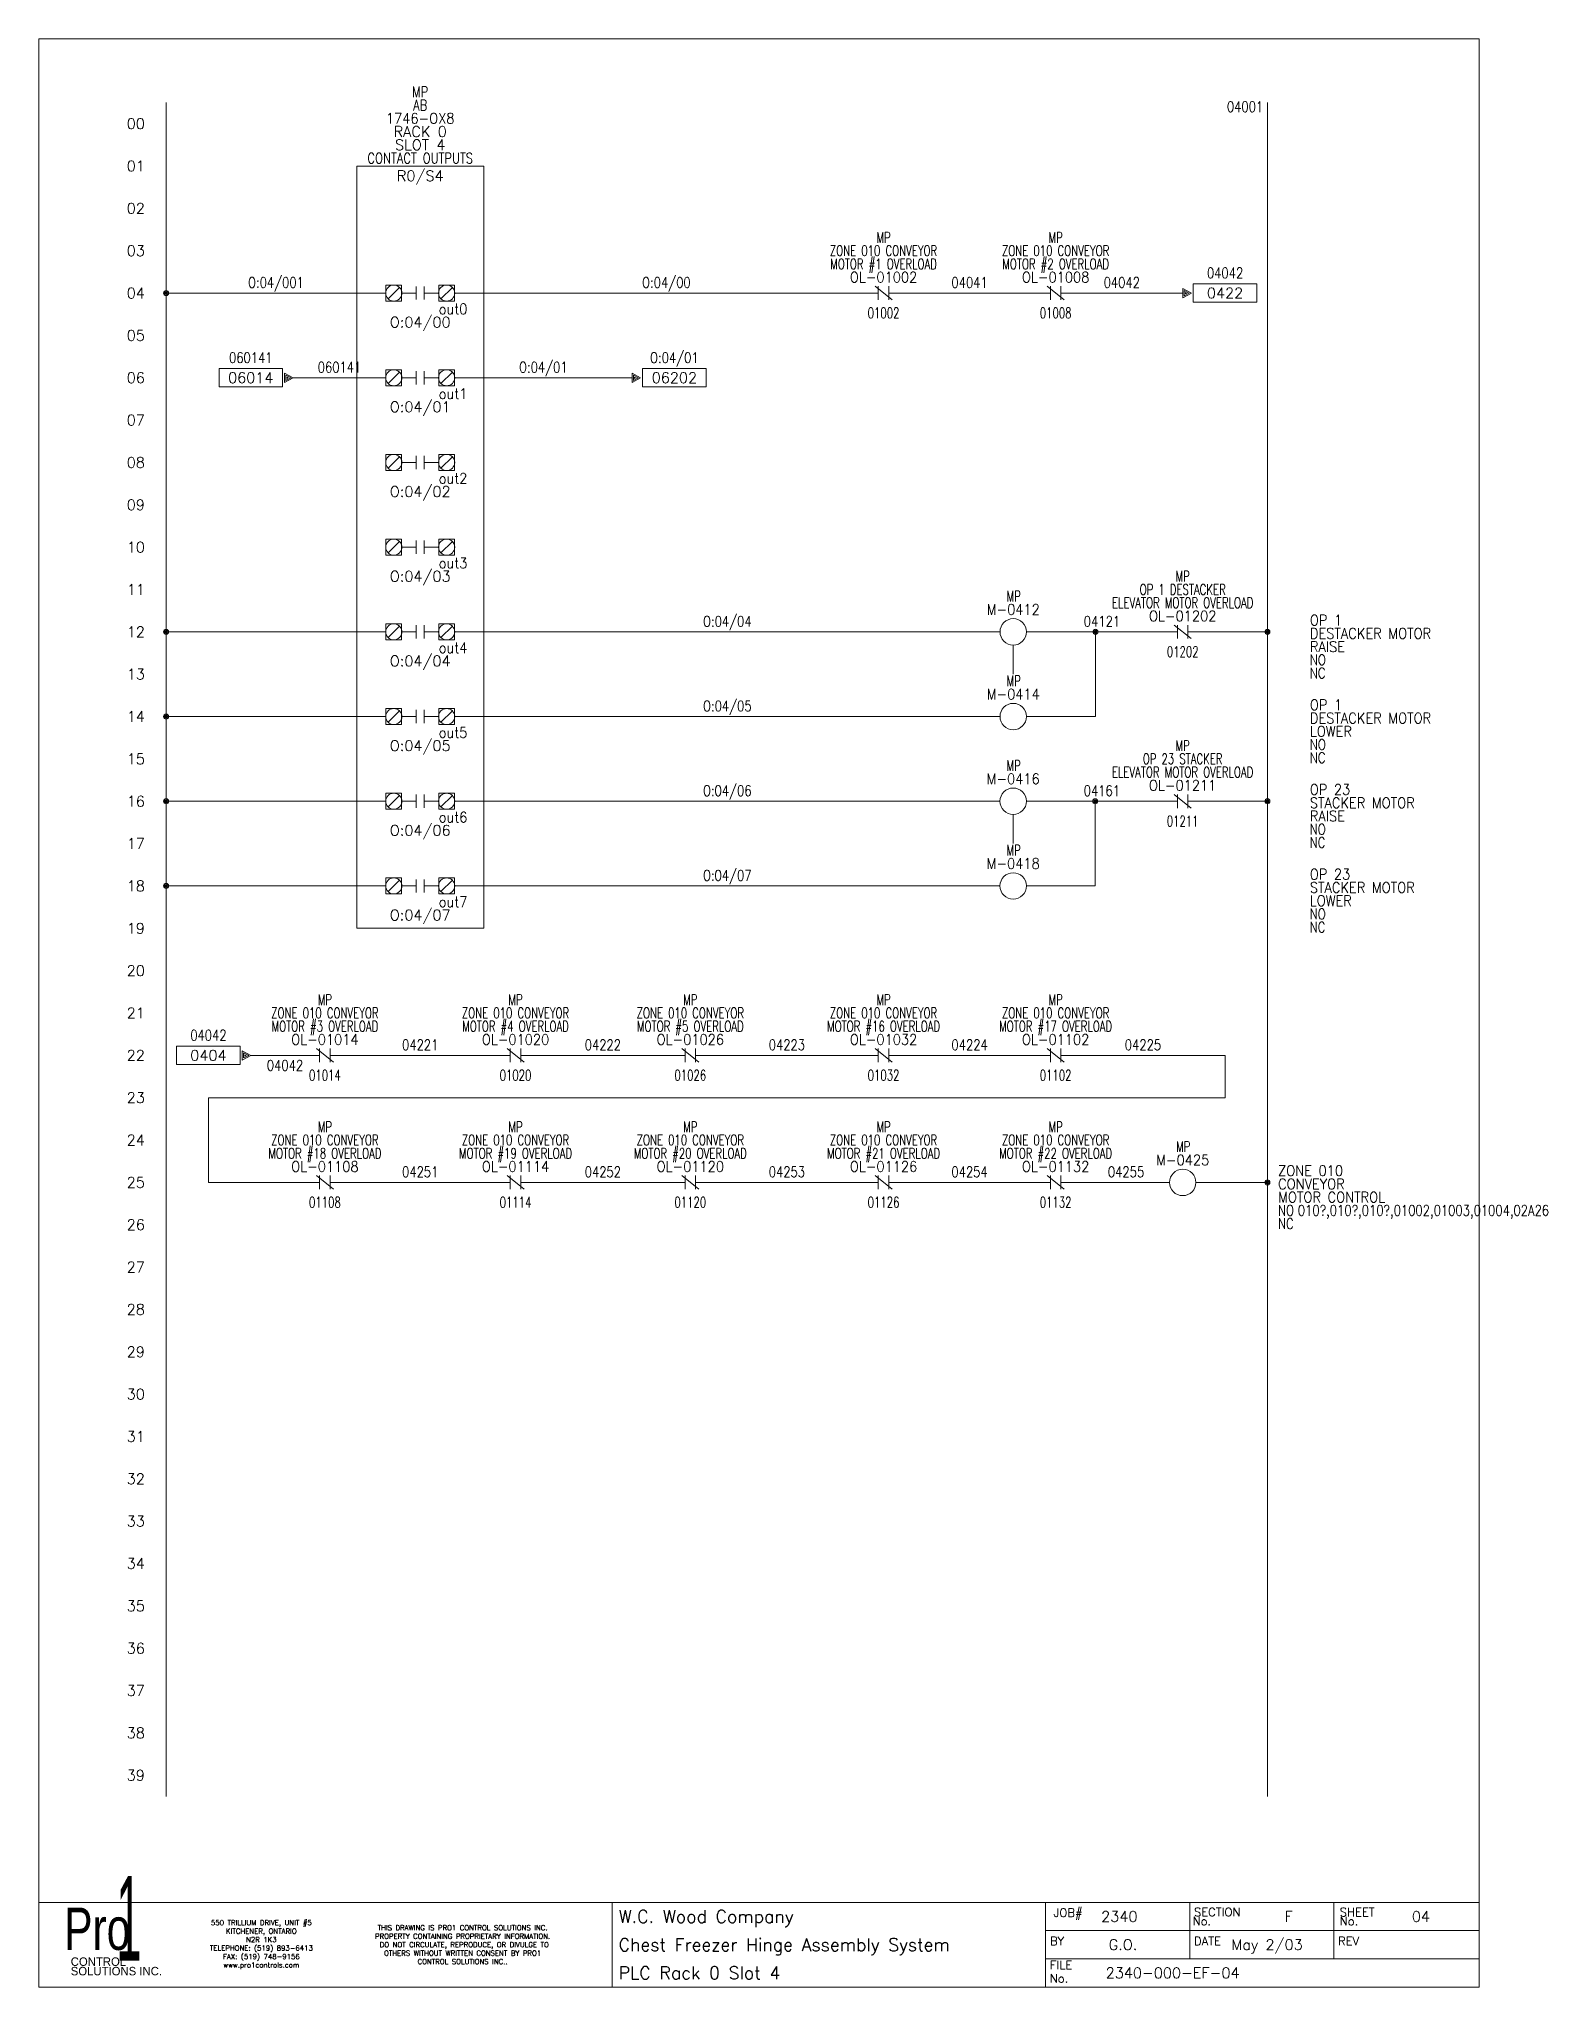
# Model space of a CAD drawing. Header units: inches. Extents: x 0 to 17.8, y 0 to 23.
import ezdxf
from ezdxf.enums import TextEntityAlignment as Align

# ---------------------------------------------------------------- set-up
doc = ezdxf.new("R2010")
doc.units = ezdxf.units.IN
doc.header["$MEASUREMENT"] = 0
doc.layers.get('0').update_dxf_attribs({"lineweight": 5})
for name, color, linetype, lineweight in [('BOARDER', 5, 'Continuous', 5), ('DESC', 1, 'Continuous', 5), ('DESCCHILD', 1, 'Continuous', 5), ('LINK', 7, 'Continuous', 5), ('LOC', 252, 'Continuous', 5), ('MISC', 2, 'Continuous', 5), ('SYMS', 7, 'Continuous', 5), ('TAGS', 2, 'Continuous', 5), ('TERMS', 2, 'Continuous', 5), ('Title_Block_Info', 2, 'Continuous', 5), ('WIREFIXED', 3, 'Continuous', 5), ('WIRENO', 1, 'Continuous', 5), ('WIRENO_DEST', 1, 'Continuous', 5), ('WIRES', 7, 'Continuous', 5), ('XREF', 1, 'Continuous', 5), ('XREFCHILD', 1, 'Continuous', 5)]:
    doc.layers.add(name, color=color, linetype=linetype, lineweight=lineweight)
doc.styles.add('SIVAN', font='sivan.TTF', dxfattribs={"height": 1})
doc.styles.add('STACCO', font='STAC222N.TTF', dxfattribs={"height": 1})
doc.styles.get("Standard").update_dxf_attribs({"font": 'romans.shx'})
doc.styles.add('WD', font='romans.shx')

msp = doc.modelspace()

# ---------------------------------------------------------------- texts
at = {"color": 2, "style": 'WD'}
for s, p in [('01', (1.25, 21.5)), ('02', (1.25, 21)), ('03', (1.25, 20.5)), ('04', (1.25, 20)), ('05', (1.25, 19.5)), ('06', (1.25, 19)), ('07', (1.25, 18.5)), ('08', (1.25, 18)), ('09', (1.25, 17.5)), ('10', (1.25, 17)), ('11', (1.25, 16.5)), ('12', (1.25, 16)), ('13', (1.25, 15.5)), ('14', (1.25, 15)), ('15', (1.25, 14.5)), ('16', (1.25, 14)), ('17', (1.25, 13.5)), ('18', (1.25, 13)), ('19', (1.25, 12.5)), ('20', (1.25, 12)), ('21', (1.25, 11.5)), ('22', (1.25, 11)), ('23', (1.25, 10.5)), ('24', (1.25, 10)), ('25', (1.25, 9.5)), ('26', (1.25, 9)), ('27', (1.25, 8.5)), ('28', (1.25, 8)), ('29', (1.25, 7.5)), ('30', (1.25, 7)), ('31', (1.25, 6.5)), ('32', (1.25, 6)), ('33', (1.25, 5.5)), ('34', (1.25, 5)), ('35', (1.25, 4.5)), ('36', (1.25, 4)), ('37', (1.25, 3.5)), ('38', (1.25, 3)), ('39', (1.25, 2.5))]:
    msp.add_text(s, height=0.125, dxfattribs=at).set_placement(p, align=Align.MIDDLE_RIGHT)

# ---------------------------------------------------------------- blocks, each defined once
blk = doc.blocks.new('TB_P')
at = {"color": 5}
blk.add_line((6.764, 0), (6.764, 1), dxfattribs=at)
at = {"color": 5, "linetype": 'Continuous'}
blk.add_line((15.283, 1), (15.283, 0.667), dxfattribs=at)
blk.add_lwpolyline([(0, 0), (17, 0), (17, 23), (0, 23)], close=True, dxfattribs=at)
at = {"layer": 'BOARDER', "linetype": 'Continuous'}
for p, q in [((0, 1), (17, 1)), ((0, 1), (0, 0)), ((11.882, 1), (11.882, 0.667)), ((11.882, 1), (11.882, 0)), ((11.882, 1), (11.882, 0)), ((11.882, 1), (11.882, 0)), ((13.583, 1), (13.583, 0.667)), ((11.882, 0.667), (17, 0.667)), ((13.583, 0.667), (13.583, 0.333)), ((15.283, 0.667), (15.283, 0.333)), ((11.882, 0.333), (17, 0.333))]:
    blk.add_line(p, q, dxfattribs=at)
at = {"color": 5, "char_height": 0.06, "attachment_point": 5, "style": 'WD'}
for s, insert, width in [('550 TRILLIUM DRIVE, UNIT #5\\PKITCHENER, ONTARIO\\PN2R 1K3\\PTELEPHONE: (519) 893-6413\\PFAX: (519) 748-9156\\Pwww.pro1controls.com', (2.625, 0.5), 1.804), ('THIS DRAWING IS PRO1 CONTROL SOLUTIONS INC. PROPERTY CONTAINING PROPRIETARY INFORMATION.  DO NOT CIRCULATE, REPRODUCE, OR DIVULGE TO OTHERS WITHOUT WRITTEN CONSENT BY PRO1 CONTROL SOLUTIONS INC..', (5, 0.5), 2.264)]:
    blk.add_mtext(s, dxfattribs=dict(at, insert=insert, width=width))
at = {"color": 2, "linetype": 'Continuous', "style": 'WD', "flags": 1}
for tag, p in [('REV1_NO', (1.734, 3.29)), ('REV1_BY', (7.303, 3.29)), ('REV1_DATE', (9.562, 3.29)), ('REV2_NO', (1.734, 3.04)), ('REV2_BY', (7.303, 3.04)), ('REV2_DATE', (9.562, 3.04)), ('REV3_NO', (1.734, 2.79)), ('REV3_BY', (7.303, 2.79)), ('REV3_DATE', (9.562, 2.79)), ('REV4_NO', (1.734, 2.54)), ('REV4_BY', (7.303, 2.54)), ('REV4_DATE', (9.562, 2.54)), ('REV5_NO', (1.734, 2.29)), ('REV5_BY', (7.303, 2.29)), ('REV5_DATE', (9.562, 2.29)), ('REV6_NO', (1.734, 2.04)), ('REV6_BY', (7.303, 2.04)), ('REV6_DATE', (9.562, 2.04)), ('REV7_NO', (1.734, 1.79)), ('REV7_BY', (7.303, 1.79)), ('REV7_DATE', (9.562, 1.79)), ('REV8_NO', (1.734, 1.54)), ('REV8_BY', (7.303, 1.54)), ('REV8_DATE', (9.562, 1.54)), ('REV9_NO', (1.734, 1.29)), ('REV9_BY', (7.303, 1.29)), ('REV9_DATE', (9.562, 1.29))]:
    blk.add_attdef(tag, text='', height=0.15, dxfattribs=at).set_placement(p, align=Align.MIDDLE_CENTER)
for tag, p in [('REV1_CHANGE', (2.292, 3.29)), ('REV2_CHANGE', (2.292, 3.04)), ('REV3_CHANGE', (2.292, 2.79)), ('REV4_CHANGE', (2.292, 2.54)), ('REV5_CHANGE', (2.292, 2.29)), ('REV6_CHANGE', (2.292, 2.04)), ('REV7_CHANGE', (2.292, 1.79)), ('REV8_CHANGE', (2.292, 1.54)), ('REV9_CHANGE', (2.292, 1.29))]:
    blk.add_attdef(tag, text='', height=0.15, dxfattribs=at).set_placement(p, align=Align.MIDDLE_LEFT)
at = {"layer": 'BOARDER', "lineweight": 0}
for s, height, style, width, p in [('1', 1, 'SIVAN', 0.4, (1.062, 0.812)), ('Pro', 0.5, 'STACCO', 0.75, (0.688, 0.688))]:
    blk.add_text(s, height=height, dxfattribs=dict(at, style=style, width=width)).set_placement(p, align=Align.MIDDLE_CENTER)
at = {"layer": 'BOARDER', "linetype": 'Continuous', "style": 'WD'}
for s, p in [('JOB#', (11.976, 0.827)), ('SECTION', (13.633, 0.835)), ('SHEET', (15.354, 0.834)), ('No.', (13.617, 0.729)), ('No.', (15.354, 0.729)), ('BY', (11.933, 0.493)), ('DATE', (13.634, 0.493)), ('REV', (15.334, 0.493)), ('FILE', (11.932, 0.21)), ('No.', (11.932, 0.052))]:
    blk.add_text(s, height=0.1, dxfattribs=at).set_placement(p)
at = {"layer": 'BOARDER', "lineweight": 0, "style": 'STACCO'}
for s, p in [('SOLUTIONS INC.', (0.375, 0.188)), ('CONTROL', (0.375, 0.3))]:
    blk.add_text(s, height=0.1, dxfattribs=at).set_placement(p, align=Align.MIDDLE_LEFT)
at = {"layer": 'Title_Block_Info', "ltscale": 0.1}
for tag, p in [('CUSTOMER', (6.842, 0.833)), ('JOB DESCRIPTION LINE', (6.842, 0.5)), ('DRAWING DESCRIPTION', (6.842, 0.167))]:
    blk.add_attdef(tag, text='', height=0.15, dxfattribs=at).set_placement(p, align=Align.MIDDLE_LEFT)
at = {"layer": 'Title_Block_Info', "ltscale": 0.1, "style": 'WD'}
for tag, p in [('JOB #', (12.752, 0.833)), ('SEC. NO.', (14.75, 0.833)), ('SHT. NO.', (16.312, 0.833)), ('NAME', (12.795, 0.5)), ('DATE', (14.496, 0.5)), ('REV', (16.194, 0.5))]:
    blk.add_attdef(tag, text='', height=0.125, dxfattribs=at).set_placement(p, align=Align.MIDDLE_CENTER)
blk.add_attdef('FILE NUMBER', text='', height=0.125, dxfattribs=at).set_placement((12.591, 0.167), align=Align.MIDDLE_LEFT)
blk = doc.blocks.new('WD_MLRH')
at = {"color": 2, "style": 'WD'}
blk.add_attdef('RUNGFIRST', text='', height=0.125, dxfattribs=at).set_placement((-0.25, 0), align=Align.MIDDLE_RIGHT)
at = {"style": 'WD', "flags": 1}
for tag, p in [('RUNGHORV', (-0.25, -0.127)), ('RUNGDIST', (-0.25, -0.2)), ('RUNGCNT', (-0.25, -0.237)), ('RUNGINC', (-0.25, -0.163)), ('WIRE-START', (-0.25, -0.356)), ('WIRE-GSUF', (-0.25, -0.396)), ('PH3SPACE', (-0.25, -0.437)), ('WIREMODE', (-0.25, -0.281)), ('WIREFMT', (-0.25, -0.321))]:
    blk.add_attdef(tag, text='', height=0.025, dxfattribs=at).set_placement(p, align=Align.RIGHT)
blk = doc.blocks.new('WDDOT')
for radius in [0.03, 0.0187, 0.00929]:
    blk.add_circle((0, 0), radius)
blk = doc.blocks.new('PLCIO_11AF3')
at = {"layer": 'SYMS'}
for p, q in [((0.75, 0.5), (-0.75, 0.5)), ((-0.75, 0.5), (-0.75, -8.5)), ((0.75, -8.5), (0.75, 0.5)), ((-0.406, -0.906), (-0.219, -0.906)), ((-0.406, -1.094), (-0.406, -0.906)), ((-0.219, -0.906), (-0.219, -1.094)), ((0.219, -0.906), (0.406, -0.906)), ((0.219, -1.094), (0.219, -0.906)), ((0.406, -0.906), (0.406, -1.094)), ((-0.219, -1.094), (-0.406, -1.094)), ((-0.245, -0.933), (-0.38, -1.067)), ((-0.219, -1), (-0.047, -1)), ((-0.047, -0.922), (-0.047, -1.078)), ((0.047, -0.922), (0.047, -1.078)), ((0.219, -1), (0.047, -1)), ((0.406, -1.094), (0.219, -1.094)), ((0.38, -0.933), (0.245, -1.067)), ((-0.406, -1.906), (-0.219, -1.906)), ((-0.406, -2.094), (-0.406, -1.906)), ((-0.245, -1.933), (-0.38, -2.067)), ((-0.219, -1.906), (-0.219, -2.094)), ((-0.219, -2), (-0.047, -2)), ((-0.047, -1.922), (-0.047, -2.078)), ((0.047, -1.922), (0.047, -2.078)), ((0.219, -2), (0.047, -2)), ((0.219, -1.906), (0.406, -1.906)), ((0.219, -2.094), (0.219, -1.906)), ((0.38, -1.933), (0.245, -2.067)), ((0.406, -1.906), (0.406, -2.094)), ((-0.219, -2.094), (-0.406, -2.094)), ((0.406, -2.094), (0.219, -2.094)), ((-0.406, -2.906), (-0.219, -2.906)), ((-0.406, -3.094), (-0.406, -2.906)), ((-0.245, -2.933), (-0.38, -3.067)), ((-0.219, -2.906), (-0.219, -3.094)), ((-0.047, -2.922), (-0.047, -3.078)), ((0.047, -2.922), (0.047, -3.078)), ((0.219, -2.906), (0.406, -2.906)), ((0.219, -3.094), (0.219, -2.906)), ((0.38, -2.933), (0.245, -3.067)), ((0.406, -2.906), (0.406, -3.094)), ((-0.219, -3.094), (-0.406, -3.094)), ((-0.219, -3), (-0.047, -3)), ((0.219, -3), (0.047, -3)), ((0.406, -3.094), (0.219, -3.094)), ((-0.406, -3.906), (-0.219, -3.906)), ((-0.406, -4.094), (-0.406, -3.906)), ((-0.219, -3.906), (-0.219, -4.094)), ((0.219, -3.906), (0.406, -3.906)), ((0.219, -4.094), (0.219, -3.906)), ((0.406, -3.906), (0.406, -4.094)), ((-0.219, -4.094), (-0.406, -4.094)), ((-0.245, -3.933), (-0.38, -4.067)), ((-0.219, -4), (-0.047, -4)), ((-0.047, -3.922), (-0.047, -4.078)), ((0.047, -3.922), (0.047, -4.078)), ((0.219, -4), (0.047, -4)), ((0.406, -4.094), (0.219, -4.094)), ((0.38, -3.933), (0.245, -4.067)), ((-0.406, -4.906), (-0.219, -4.906)), ((-0.406, -5.094), (-0.406, -4.906)), ((-0.245, -4.933), (-0.38, -5.067)), ((-0.219, -4.906), (-0.219, -5.094)), ((-0.219, -5), (-0.047, -5)), ((-0.047, -4.922), (-0.047, -5.078)), ((0.047, -4.922), (0.047, -5.078)), ((0.219, -5), (0.047, -5)), ((0.219, -4.906), (0.406, -4.906)), ((0.219, -5.094), (0.219, -4.906)), ((0.38, -4.933), (0.245, -5.067)), ((0.406, -4.906), (0.406, -5.094)), ((-0.219, -5.094), (-0.406, -5.094)), ((0.406, -5.094), (0.219, -5.094)), ((-0.406, -5.906), (-0.219, -5.906)), ((-0.406, -6.094), (-0.406, -5.906)), ((-0.245, -5.933), (-0.38, -6.067)), ((-0.219, -5.906), (-0.219, -6.094)), ((-0.047, -5.922), (-0.047, -6.078)), ((0.047, -5.922), (0.047, -6.078)), ((0.219, -5.906), (0.406, -5.906)), ((0.219, -6.094), (0.219, -5.906)), ((0.38, -5.933), (0.245, -6.067)), ((0.406, -5.906), (0.406, -6.094)), ((-0.219, -6.094), (-0.406, -6.094)), ((-0.219, -6), (-0.047, -6)), ((0.219, -6), (0.047, -6)), ((0.406, -6.094), (0.219, -6.094)), ((-0.406, -6.906), (-0.219, -6.906)), ((-0.406, -7.094), (-0.406, -6.906)), ((-0.219, -7.094), (-0.406, -7.094)), ((-0.245, -6.933), (-0.38, -7.067)), ((-0.219, -6.906), (-0.219, -7.094)), ((-0.219, -7), (-0.047, -7)), ((-0.047, -6.922), (-0.047, -7.078)), ((0.047, -6.922), (0.047, -7.078)), ((0.219, -7), (0.047, -7)), ((0.219, -6.906), (0.406, -6.906)), ((0.219, -7.094), (0.219, -6.906)), ((0.406, -7.094), (0.219, -7.094)), ((0.38, -6.933), (0.245, -7.067)), ((0.406, -6.906), (0.406, -7.094)), ((-0.406, -7.906), (-0.219, -7.906)), ((-0.406, -8.094), (-0.406, -7.906)), ((-0.245, -7.933), (-0.38, -8.067)), ((-0.219, -7.906), (-0.219, -8.094)), ((-0.219, -8), (-0.047, -8)), ((-0.047, -7.922), (-0.047, -8.078)), ((0.047, -7.922), (0.047, -8.078)), ((0.219, -8), (0.047, -8)), ((0.219, -7.906), (0.406, -7.906)), ((0.219, -8.094), (0.219, -7.906)), ((0.38, -7.933), (0.245, -8.067)), ((0.406, -7.906), (0.406, -8.094)), ((-0.219, -8.094), (-0.406, -8.094)), ((0.406, -8.094), (0.219, -8.094)), ((-0.75, -8.5), (0.75, -8.5))]:
    blk.add_line(p, q, dxfattribs=at)
for centre in [(-0.312, -1), (0.312, -1), (-0.312, -2), (0.312, -2), (-0.312, -3), (0.312, -3), (-0.312, -4), (0.312, -4), (-0.312, -5), (0.312, -5), (-0.312, -6), (0.312, -6), (-0.312, -7), (0.312, -7), (-0.312, -8), (0.312, -8)]:
    blk.add_circle(centre, 0.095, dxfattribs=at)
at = {"layer": 'SYMS', "style": 'WD'}
for tag, width, p in [('INST', 0.8, (0, 1.482)), ('LOC', 0.8, (0, 1.312)), ('MFG', 0.8, (0, 1.156)), ('CAT', 0.9, (0, 1)), ('DESC', 0.8, (0, 0.53)), ('TERM02L', 0.75, (-0.312, -0.875)), ('TERM02R', 0.75, (0.312, -0.875)), ('TERM03L', 0.75, (-0.312, -1.875)), ('TERM03R', 0.75, (0.312, -1.875)), ('TERM04L', 0.75, (-0.312, -2.875)), ('TERM04R', 0.75, (0.312, -2.875)), ('TERM05L', 0.75, (-0.312, -3.875)), ('TERM05R', 0.75, (0.312, -3.875)), ('TERM06L', 0.75, (-0.312, -4.875)), ('TERM06R', 0.75, (0.312, -4.875)), ('TERM07L', 0.75, (-0.312, -5.875)), ('TERM07R', 0.75, (0.312, -5.875)), ('TERM08L', 0.75, (-0.312, -6.875)), ('TERM08R', 0.75, (0.312, -6.875)), ('TERM09L', 0.75, (-0.312, -7.875)), ('TERM09R', 0.75, (0.312, -7.875))]:
    blk.add_attdef(tag, text='', height=0.125, dxfattribs=dict(at, width=width)).set_placement(p, align=Align.CENTER)
for tag, p in [('LINE1', (0, 0.844)), ('LINE2', (0, 0.688)), ('TAG', (0, 0.322))]:
    blk.add_attdef(tag, text='', height=0.125, dxfattribs=at).set_placement(p, align=Align.CENTER)
at = {"layer": 'SYMS', "linetype": 'Continuous', "style": 'WD', "flags": 9}
blk.add_attdef('ASSYCODE', text='', height=0.01, dxfattribs=at).set_placement((0.23, 1.071), align=Align.CENTER)
at = {"layer": 'SYMS', "style": 'WD', "width": 0.9}
for tag, p in [('DESCA02', (-0.688, -0.969)), ('DESCB02', (-0.688, -1.125)), ('DESCC02', (-0.688, -1.281)), ('DESCD02', (-0.688, -1.438)), ('DESCE02', (-0.688, -1.594)), ('DESCB03', (-0.688, -2.125)), ('DESCA03', (-0.688, -1.969)), ('DESCC03', (-0.688, -2.281)), ('DESCD03', (-0.688, -2.438)), ('DESCE03', (-0.688, -2.594)), ('DESCA04', (-0.688, -2.969)), ('DESCB04', (-0.688, -3.125)), ('DESCC04', (-0.688, -3.281)), ('DESCD04', (-0.688, -3.438)), ('DESCE04', (-0.688, -3.594)), ('DESCA05', (-0.688, -3.969)), ('DESCB05', (-0.688, -4.125)), ('DESCC05', (-0.688, -4.281)), ('DESCD05', (-0.688, -4.438)), ('DESCE05', (-0.688, -4.594)), ('DESCB06', (-0.688, -5.125)), ('DESCA06', (-0.688, -4.969)), ('DESCC06', (-0.688, -5.281)), ('DESCD06', (-0.688, -5.438)), ('DESCE06', (-0.688, -5.594)), ('DESCA07', (-0.688, -5.969)), ('DESCB07', (-0.688, -6.125)), ('DESCC07', (-0.688, -6.281)), ('DESCD07', (-0.688, -6.438)), ('DESCE07', (-0.688, -6.594)), ('DESCA08', (-0.688, -6.969)), ('DESCB08', (-0.688, -7.125)), ('DESCC08', (-0.688, -7.281)), ('DESCD08', (-0.688, -7.438)), ('DESCE08', (-0.688, -7.594)), ('DESCB09', (-0.688, -8.125)), ('DESCA09', (-0.688, -7.969)), ('DESCC09', (-0.688, -8.281)), ('DESCD09', (-0.688, -8.438)), ('DESCE09', (-0.688, -8.594))]:
    blk.add_attdef(tag, text='', height=0.125, dxfattribs=at).set_placement(p, align=Align.RIGHT)
for tag, p in [('TERMDESC02L', (-0.219, -1.125)), ('TERMDESC03L', (-0.219, -2.125)), ('TERMDESC04L', (-0.219, -3.125)), ('TERMDESC05L', (-0.219, -4.125)), ('TERMDESC06L', (-0.219, -5.125)), ('TERMDESC07L', (-0.219, -6.125)), ('TERMDESC08L', (-0.219, -7.125)), ('TERMDESC09L', (-0.219, -8.125))]:
    blk.add_attdef(tag, text='', height=0.125, dxfattribs=at).set_placement(p, align=Align.TOP_RIGHT)
at = {"layer": 'SYMS', "style": 'WD', "flags": 1}
for tag, p in [('X4TERM02L', (-0.406, -1)), ('X1TERM02R', (0.406, -1)), ('X4TERM03L', (-0.406, -2)), ('X1TERM03R', (0.406, -2)), ('X4TERM04L', (-0.406, -3)), ('X1TERM04R', (0.406, -3)), ('X4TERM05L', (-0.406, -4)), ('X1TERM05R', (0.406, -4)), ('X4TERM06L', (-0.406, -5)), ('X1TERM06R', (0.406, -5)), ('X4TERM07L', (-0.406, -6)), ('X1TERM07R', (0.406, -6)), ('X4TERM08L', (-0.406, -7)), ('X1TERM08R', (0.406, -7)), ('X4TERM09L', (-0.406, -8)), ('X1TERM09R', (0.406, -8))]:
    blk.add_attdef(tag, p, '', height=0.01, dxfattribs=at)
at = {"layer": 'SYMS', "style": 'WD', "width": 0.9}
for tag, p in [('TERMDESC02R', (0.219, -1.125)), ('TERMDESC03R', (0.219, -2.125)), ('TERMDESC04R', (0.219, -3.125)), ('TERMDESC05R', (0.219, -4.125)), ('TERMDESC06R', (0.219, -5.125)), ('TERMDESC07R', (0.219, -6.125)), ('TERMDESC08R', (0.219, -7.125)), ('TERMDESC09R', (0.219, -8.125))]:
    blk.add_attdef(tag, text='', height=0.125, dxfattribs=at).set_placement(p, align=Align.TOP_LEFT)
at = {"layer": 'SYMS', "style": 'WD'}
for tag, p in [('TAGA02', (0, -1.281)), ('TAGA03', (0, -2.281)), ('TAGA04', (0, -3.281)), ('TAGA05', (0, -4.281)), ('TAGA06', (0, -5.281)), ('TAGA07', (0, -6.281)), ('TAGA08', (0, -7.281)), ('TAGA09', (0, -8.281))]:
    blk.add_attdef(tag, text='', height=0.125, dxfattribs=at).set_placement(p, align=Align.TOP_CENTER)
blk = doc.blocks.new('HOL22I')
at = {"linetype": 'Continuous'}
for p, q in [((-0.1, 0.08), (0.1, -0.08)), ((-0.062, 0.08), (-0.062, -0.08)), ((0.062, 0.08), (0.062, -0.08))]:
    blk.add_line(p, q, dxfattribs=at)
at = {"style": 'WD'}
for tag, width, p in [('LOC', 0.7, (0, 0.594)), ('DESC1', 0.7, (0, 0.438)), ('TAG2', 0.9, (0, 0.125)), ('DESC2', 0.7, (0, 0.281)), ('XREF', 0.7, (0, -0.297)), ('INST', 0.7, (0, -0.438))]:
    blk.add_attdef(tag, text='', height=0.125, dxfattribs=dict(at, width=width)).set_placement(p, align=Align.CENTER)
for tag, p in [('X2LINK', (0, 0.25)), ('X8LINK', (0, -0.172))]:
    blk.add_attdef(tag, p, '', height=0.01, dxfattribs=at)
for tag, p, flags in [('X4TERM01', (-0.062, 0), 1), ('X1TERM02', (0.062, 0), 1), ('FAMILY', (0.097, 0.053), 9), ('CONTACT', (0.097, 0.036), 1)]:
    blk.add_attdef(tag, p, '', height=0.01, dxfattribs=dict(at, flags=flags))
at = {"linetype": 'Continuous', "style": 'WD', "flags": 8}
blk.add_attdef('TERM01', text='', height=0.125, dxfattribs=at).set_placement((-0.125, -0.016), align=Align.TOP_RIGHT)
blk.add_attdef('TERM02', text='', height=0.125, dxfattribs=at).set_placement((0.125, -0.016), align=Align.TOP_LEFT)
blk = doc.blocks.new('HA2S1')
for p, q in [((0, -0.055), (0, 0.055)), ((0, 0.055), (0.102, 0)), ((0.102, 0), (0, -0.055)), ((0.078, 0), (0.016, 0.031)), ((0.016, 0.031), (0.016, -0.031)), ((0.016, -0.031), (0.078, 0)), ((0.047, 0), (0.031, 0.008)), ((0.031, 0.008), (0.031, -0.008)), ((0.031, -0.008), (0.047, 0)), ((0.125, 0.109), (0.125, -0.109)), ((0.875, 0.109), (0.125, 0.109)), ((0.875, -0.109), (0.875, 0.109)), ((0.125, -0.109), (0.875, -0.109))]:
    blk.add_line(p, q)
at = {"style": 'WD', "width": 0.8, "flags": 8}
for tag, p in [('WIRENO', (0.5, 0.3)), ('DESC1', (0.5, -0.169))]:
    blk.add_attdef(tag, text='', height=0.125, dxfattribs=at).set_placement(p, align=Align.TOP_CENTER)
at = {"style": 'WD', "flags": 1}
for tag, p in [('X4TERM01', (0, 0)), ('SIGCODE', (0.026, 0.066))]:
    blk.add_attdef(tag, p, '', height=0.01, dxfattribs=at)
at = {"style": 'WD'}
blk.add_attdef('XREF', text='', height=0.125, dxfattribs=at).set_placement((0.5, -0.063), align=Align.CENTER)
blk = doc.blocks.new('HA2D3')
for p, q in [((-0.125, 0.109), (-0.875, 0.109)), ((-0.875, 0.109), (-0.875, -0.109)), ((-0.125, 0.109), (-0.125, -0.109)), ((-0.102, 0.055), (-0.102, -0.055)), ((0, 0), (-0.102, 0.055)), ((-0.102, -0.055), (0, 0)), ((-0.086, 0.031), (-0.023, 0)), ((-0.086, -0.031), (-0.086, 0.031)), ((-0.023, 0), (-0.086, -0.031)), ((-0.07, 0.008), (-0.055, 0)), ((-0.07, -0.008), (-0.07, 0.008)), ((-0.055, 0), (-0.07, -0.008)), ((-0.875, -0.109), (-0.125, -0.109))]:
    blk.add_line(p, q)
at = {"style": 'WD', "width": 0.8, "flags": 8}
for tag, p in [('DESC1', (-0.5, 0.487)), ('WIRENO', (-0.5, 0.3))]:
    blk.add_attdef(tag, text='', height=0.125, dxfattribs=at).set_placement(p, align=Align.TOP_CENTER)
at = {"style": 'WD'}
blk.add_attdef('XREF', text='', height=0.125, dxfattribs=at).set_placement((-0.5, -0.062), align=Align.CENTER)
at = {"style": 'WD', "flags": 1}
for tag, p in [('SIGCODE', (-0.099, 0.066)), ('X1TERM01', (0, 0))]:
    blk.add_attdef(tag, p, '', height=0.01, dxfattribs=at)
blk = doc.blocks.new('HMS1')
blk.add_circle((0, 0), 0.156)
at = {"style": 'WD'}
for tag, width, p in [('INST', 0.7, (0.006, 0.528)), ('LOC', 0.7, (0.006, 0.359)), ('TAG1', 0.9, (0, 0.202))]:
    blk.add_attdef(tag, text='', height=0.125, dxfattribs=dict(at, width=width)).set_placement(p, align=Align.CENTER)
for tag, p in [('X2LINK', (0, 0.5)), ('X8LINK', (0, -0.156))]:
    blk.add_attdef(tag, p, '', height=0.01, dxfattribs=at)
at = {"style": 'WD', "flags": 1}
for tag, p in [('X4TERM01', (-0.156, 0)), ('X1TERM02', (0.156, 0))]:
    blk.add_attdef(tag, p, '', height=0.01, dxfattribs=at)
at = {"linetype": 'Continuous', "style": 'WD', "flags": 9}
blk.add_attdef('ASSYCODE', text='', height=0.01, dxfattribs=at).set_placement((0, 0.113), align=Align.CENTER)
at = {"style": 'WD', "flags": 9}
blk.add_attdef('FAMILY', text='', height=0.01, dxfattribs=at).set_placement((-0.005, 0.17), align=Align.CENTER)
at = {"linetype": 'Continuous', "style": 'WD', "flags": 1}
for tag, p in [('MFG', (0, 0.14)), ('CAT', (0, 0.159))]:
    blk.add_attdef(tag, text='', height=0.01, dxfattribs=at).set_placement(p, align=Align.MIDDLE)
at = {"style": 'WD'}
for tag, p, width in [('DESC1', (1.126, 0.076), 0.9), ('DESC2', (1.126, -0.081), 0.9), ('DESC3', (1.126, -0.237), 0.9), ('XREFNO', (1.359, -0.393), 0.8), ('XREFNC', (1.359, -0.549), 0.8)]:
    blk.add_attdef(tag, p, '', height=0.125, dxfattribs=dict(at, width=width))
at = {"linetype": 'Continuous', "style": 'WD'}
blk.add_attdef('TERM01', text='', height=0.125, dxfattribs=at).set_placement((-0.2, -0.035), align=Align.TOP_RIGHT)
blk.add_attdef('TERM02', text='', height=0.125, dxfattribs=at).set_placement((0.2, -0.035), align=Align.TOP_LEFT)
at = {"style": 'WD', "width": 0.8, "flags": 8}
for tag, p in [('NO', (1.126, -0.393)), ('NC', (1.126, -0.549))]:
    blk.add_attdef(tag, p, '', height=0.125, dxfattribs=at)
blk = doc.blocks.new('WD_WNH')
at = {"linetype": 'Continuous', "style": 'WD', "width": 0.8}
blk.add_attdef('WIRENO', text='', height=0.125, dxfattribs=at).set_placement((0, 0.0625), align=Align.CENTER)
blk = doc.blocks.new('WD_WNV')
at = {"linetype": 'Continuous', "style": 'WD', "width": 0.8}
blk.add_attdef('WIRENO', text='', height=0.125, dxfattribs=at).set_placement((-0.05, 0), align=Align.MIDDLE_RIGHT)

# ---------------------------------------------------------------- linework, layer by layer
at = {"layer": 'LINK'}
for points in [[(11.5, 15.844), (11.5, 15.5)], [(11.499, 13.844), (11.499, 13.5)]]:
    msp.add_lwpolyline(points, dxfattribs=at)
at = {"layer": 'WIRES'}
for p, q in [((1.5, 22.25), (1.5, 2.25)), ((14.5, 22.25), (14.5, 2.25)), ((4.094, 20), (1.5, 20)), ((4.906, 20), (9.906, 20)), ((10.031, 20), (11.937, 20)), ((12.062, 20), (13.5, 20)), ((4.094, 19), (3, 19)), ((4.906, 19), (7, 19)), ((1.5, 16), (4.094, 16)), ((4.906, 16), (11.344, 16)), ((11.656, 16), (13.438, 16)), ((12.469, 16), (12.469, 15)), ((13.562, 16), (14.5, 16)), ((1.5, 15), (4.094, 15)), ((4.906, 15), (11.344, 15)), ((11.656, 15), (12.469, 15)), ((4.094, 14), (1.5, 14)), ((4.905, 14), (11.342, 14)), ((11.655, 14), (13.436, 14)), ((12.468, 14), (12.468, 13)), ((13.561, 14), (14.499, 14)), ((4.094, 13), (1.5, 13)), ((4.905, 13), (11.342, 13)), ((11.655, 13), (12.468, 13)), ((3.312, 11), (2.5, 11)), ((5.563, 11), (3.438, 11)), ((7.625, 11), (5.688, 11)), ((9.907, 11), (7.75, 11)), ((11.938, 11), (10.032, 11)), ((14, 11), (12.063, 11)), ((14, 11), (14, 10.5)), ((14, 10.5), (2, 10.5)), ((2, 10.5), (2, 9.5)), ((2, 9.5), (3.312, 9.5)), ((3.438, 9.5), (5.563, 9.5)), ((5.688, 9.5), (7.625, 9.5)), ((7.75, 9.5), (9.906, 9.5)), ((10.031, 9.5), (11.938, 9.5)), ((12.062, 9.5), (13.344, 9.5)), ((13.656, 9.5), (14.5, 9.5))]:
    msp.add_line(p, q, dxfattribs=at)

# ---------------------------------------------------------------- block references
ref = msp.add_blockref('TB_P', (0, 0))
ref.add_attrib('CUSTOMER', 'W.C. Wood Company', dxfattribs={"layer": 'MISC', "ltscale": 0.1, "height": 0.15}).set_placement((6.842, 0.833), align=Align.MIDDLE_LEFT)
ref.add_attrib('JOB DESCRIPTION LINE', 'Chest Freezer Hinge Assembly System', dxfattribs={"layer": 'MISC', "ltscale": 0.1, "height": 0.15}).set_placement((6.842, 0.5), align=Align.MIDDLE_LEFT)
ref.add_attrib('DRAWING DESCRIPTION', 'PLC Rack 0 Slot 4', dxfattribs={"layer": 'MISC', "ltscale": 0.1, "height": 0.15}).set_placement((6.842, 0.167), align=Align.MIDDLE_LEFT)
ref.add_attrib('JOB #', '2340', dxfattribs={"layer": 'MISC', "ltscale": 0.1, "height": 0.125, "style": 'WD'}).set_placement((12.752, 0.833), align=Align.MIDDLE_CENTER)
ref.add_attrib('SEC. NO.', 'F', dxfattribs={"layer": 'MISC', "ltscale": 0.1, "height": 0.125, "style": 'WD'}).set_placement((14.75, 0.833), align=Align.MIDDLE_CENTER)
ref.add_attrib('SHT. NO.', '04', dxfattribs={"layer": 'MISC', "ltscale": 0.1, "height": 0.125, "style": 'WD'}).set_placement((16.312, 0.833), align=Align.MIDDLE_CENTER)
ref.add_attrib('FILE NUMBER', '2340-000-EF-04', dxfattribs={"layer": 'MISC', "ltscale": 0.1, "height": 0.125, "style": 'WD'}).set_placement((12.591, 0.167), align=Align.MIDDLE_LEFT)
ref.add_attrib('NAME', 'G.O.', dxfattribs={"layer": 'MISC', "ltscale": 0.1, "height": 0.125, "style": 'WD'}).set_placement((12.795, 0.5), align=Align.MIDDLE_CENTER)
ref.add_attrib('DATE', 'May 2/03', dxfattribs={"layer": 'MISC', "ltscale": 0.1, "height": 0.125, "style": 'WD'}).set_placement((14.496, 0.5), align=Align.MIDDLE_CENTER)
ref = msp.add_blockref('PLCIO_11AF3', (4.5, 21))
ref.add_attrib('CAT', '1746-OX8', dxfattribs={"layer": 'MISC', "height": 0.125, "style": 'WD', "width": 0.9}).set_placement((4.5, 22), align=Align.CENTER)
ref.add_attrib('TAG', 'R0/S4', dxfattribs={"layer": 'TAGS', "height": 0.125, "style": 'WD'}).set_placement((4.5, 21.322), align=Align.CENTER)
ref.add_attrib('LINE1', 'RACK 0', dxfattribs={"layer": 'MISC', "height": 0.125, "style": 'WD'}).set_placement((4.5, 21.844), align=Align.CENTER)
ref.add_attrib('DESC', 'CONTACT OUTPUTS', dxfattribs={"layer": 'DESC', "height": 0.125, "style": 'WD', "width": 0.8}).set_placement((4.5, 21.53), align=Align.CENTER)
ref.add_attrib('LINE2', 'SLOT 4', dxfattribs={"layer": 'MISC', "height": 0.125, "style": 'WD'}).set_placement((4.5, 21.688), align=Align.CENTER)
ref.add_attrib('MFG', 'AB', dxfattribs={"layer": 'MISC', "height": 0.125, "style": 'WD', "width": 0.8}).set_placement((4.5, 22.156), align=Align.CENTER)
ref.add_attrib('LOC', 'MP', dxfattribs={"layer": 'LOC', "height": 0.125, "style": 'WD', "width": 0.8}).set_placement((4.5, 22.312), align=Align.CENTER)
ref.add_attrib('TAGA02', 'O:04/00', dxfattribs={"layer": 'TAGS', "height": 0.125, "style": 'WD'}).set_placement((4.5, 19.719), align=Align.TOP_CENTER)
ref.add_attrib('TERMDESC02R', 'out0', dxfattribs={"layer": 'TERMS', "height": 0.125, "style": 'WD', "width": 0.9}).set_placement((4.719, 19.875), align=Align.TOP_LEFT)
ref.add_attrib('TAGA03', 'O:04/01', dxfattribs={"layer": 'TAGS', "height": 0.125, "style": 'WD'}).set_placement((4.5, 18.719), align=Align.TOP_CENTER)
ref.add_attrib('TERMDESC03R', 'out1', dxfattribs={"layer": 'TERMS', "height": 0.125, "style": 'WD', "width": 0.9}).set_placement((4.719, 18.875), align=Align.TOP_LEFT)
ref.add_attrib('TAGA04', 'O:04/02', dxfattribs={"layer": 'TAGS', "height": 0.125, "style": 'WD'}).set_placement((4.5, 17.719), align=Align.TOP_CENTER)
ref.add_attrib('TERMDESC04R', 'out2', dxfattribs={"layer": 'TERMS', "height": 0.125, "style": 'WD', "width": 0.9}).set_placement((4.719, 17.875), align=Align.TOP_LEFT)
ref.add_attrib('TAGA05', 'O:04/03', dxfattribs={"layer": 'TAGS', "height": 0.125, "style": 'WD'}).set_placement((4.5, 16.719), align=Align.TOP_CENTER)
ref.add_attrib('TERMDESC05R', 'out3', dxfattribs={"layer": 'TERMS', "height": 0.125, "style": 'WD', "width": 0.9}).set_placement((4.719, 16.875), align=Align.TOP_LEFT)
ref.add_attrib('TAGA06', 'O:04/04', dxfattribs={"layer": 'TAGS', "height": 0.125, "style": 'WD'}).set_placement((4.5, 15.719), align=Align.TOP_CENTER)
ref.add_attrib('TERMDESC06R', 'out4', dxfattribs={"layer": 'TERMS', "height": 0.125, "style": 'WD', "width": 0.9}).set_placement((4.719, 15.875), align=Align.TOP_LEFT)
ref.add_attrib('TAGA07', 'O:04/05', dxfattribs={"layer": 'TAGS', "height": 0.125, "style": 'WD'}).set_placement((4.5, 14.719), align=Align.TOP_CENTER)
ref.add_attrib('TERMDESC07R', 'out5', dxfattribs={"layer": 'TERMS', "height": 0.125, "style": 'WD', "width": 0.9}).set_placement((4.719, 14.875), align=Align.TOP_LEFT)
ref.add_attrib('TAGA08', 'O:04/06', dxfattribs={"layer": 'TAGS', "height": 0.125, "style": 'WD'}).set_placement((4.5, 13.719), align=Align.TOP_CENTER)
ref.add_attrib('TERMDESC08R', 'out6', dxfattribs={"layer": 'TERMS', "height": 0.125, "style": 'WD', "width": 0.9}).set_placement((4.719, 13.875), align=Align.TOP_LEFT)
ref.add_attrib('TAGA09', 'O:04/07', dxfattribs={"layer": 'TAGS', "height": 0.125, "style": 'WD'}).set_placement((4.5, 12.719), align=Align.TOP_CENTER)
ref.add_attrib('TERMDESC09R', 'out7', dxfattribs={"layer": 'TERMS', "height": 0.125, "style": 'WD', "width": 0.9}).set_placement((4.719, 12.875), align=Align.TOP_LEFT)
msp.add_blockref('WD_MLRH', (1.5, 22)).add_auto_attribs({'RUNGFIRST': '00'})
at = {"layer": 'SYMS'}
ref = msp.add_blockref('HOL22I', (9.969, 20), dxfattribs=at)
ref.add_attrib('TAG2', 'OL-01002', dxfattribs={"layer": 'TAGS', "height": 0.125, "style": 'WD', "width": 0.9}).set_placement((9.969, 20.125), align=Align.CENTER)
ref.add_attrib('DESC1', 'ZONE 010 CONVEYOR', dxfattribs={"layer": 'DESCCHILD', "height": 0.125, "style": 'WD', "width": 0.7}).set_placement((9.969, 20.438), align=Align.CENTER)
ref.add_attrib('DESC2', 'MOTOR #1 OVERLOAD', dxfattribs={"layer": 'DESCCHILD', "height": 0.125, "style": 'WD', "width": 0.7}).set_placement((9.969, 20.281), align=Align.CENTER)
ref.add_attrib('XREF', '01002', dxfattribs={"layer": 'XREFCHILD', "height": 0.125, "style": 'WD', "width": 0.7}).set_placement((9.969, 19.703), align=Align.CENTER)
ref.add_attrib('LOC', 'MP', dxfattribs={"layer": 'LOC', "height": 0.125, "style": 'WD', "width": 0.7}).set_placement((9.969, 20.594), align=Align.CENTER)
ref = msp.add_blockref('HOL22I', (12, 20), dxfattribs=at)
ref.add_attrib('TAG2', 'OL-01008', dxfattribs={"layer": 'TAGS', "height": 0.125, "style": 'WD', "width": 0.9}).set_placement((12, 20.125), align=Align.CENTER)
ref.add_attrib('DESC1', 'ZONE 010 CONVEYOR', dxfattribs={"layer": 'DESCCHILD', "height": 0.125, "style": 'WD', "width": 0.7}).set_placement((12, 20.438), align=Align.CENTER)
ref.add_attrib('DESC2', 'MOTOR #2 OVERLOAD', dxfattribs={"layer": 'DESCCHILD', "height": 0.125, "style": 'WD', "width": 0.7}).set_placement((12, 20.281), align=Align.CENTER)
ref.add_attrib('XREF', '01008', dxfattribs={"layer": 'XREFCHILD', "height": 0.125, "style": 'WD', "width": 0.7}).set_placement((12, 19.703), align=Align.CENTER)
ref.add_attrib('LOC', 'MP', dxfattribs={"layer": 'LOC', "height": 0.125, "style": 'WD', "width": 0.7}).set_placement((12, 20.594), align=Align.CENTER)
ref = msp.add_blockref('HA2S1', (13.5, 20), dxfattribs=at)
ref.add_attrib('XREF', '0422', dxfattribs={"layer": 'XREF', "height": 0.125, "style": 'WD'}).set_placement((14, 19.938), align=Align.CENTER)
ref.add_attrib('WIRENO', '04042', dxfattribs={"layer": 'WIRENO', "height": 0.125, "style": 'WD', "width": 0.8, "flags": 8}).set_placement((14, 20.3), align=Align.TOP_CENTER)
for p in [(1.5, 20), (1.5, 16), (12.469, 16), (14.5, 16), (1.5, 15), (1.5, 14), (12.468, 14), (14.499, 14), (1.5, 13), (14.5, 9.5)]:
    msp.add_blockref('WDDOT', p, dxfattribs=at)
ref = msp.add_blockref('HA2S1', (7, 19), dxfattribs=at)
ref.add_attrib('XREF', '06202', dxfattribs={"layer": 'XREF', "height": 0.125, "style": 'WD'}).set_placement((7.5, 18.938), align=Align.CENTER)
ref.add_attrib('WIRENO', 'O:04/01', dxfattribs={"layer": 'WIRENO', "height": 0.125, "style": 'WD', "width": 0.8, "flags": 8}).set_placement((7.5, 19.3), align=Align.TOP_CENTER)
ref = msp.add_blockref('HA2D3', (3, 19), dxfattribs=at)
ref.add_attrib('XREF', '06014', dxfattribs={"layer": 'XREF', "height": 0.125, "style": 'WD'}).set_placement((2.5, 18.938), align=Align.CENTER)
ref.add_attrib('WIRENO', '060141', dxfattribs={"layer": 'WIRENO_DEST', "height": 0.125, "style": 'WD', "width": 0.8, "flags": 8}).set_placement((2.5, 19.3), align=Align.TOP_CENTER)
ref = msp.add_blockref('HOL22I', (13.5, 16), dxfattribs=at)
ref.add_attrib('TAG2', 'OL-01202', dxfattribs={"layer": 'TAGS', "height": 0.125, "style": 'WD', "width": 0.9}).set_placement((13.5, 16.125), align=Align.CENTER)
ref.add_attrib('DESC1', 'OP 1 DESTACKER', dxfattribs={"layer": 'DESCCHILD', "height": 0.125, "style": 'WD', "width": 0.7}).set_placement((13.5, 16.438), align=Align.CENTER)
ref.add_attrib('DESC2', 'ELEVATOR MOTOR OVERLOAD', dxfattribs={"layer": 'DESCCHILD', "height": 0.125, "style": 'WD', "width": 0.7}).set_placement((13.5, 16.281), align=Align.CENTER)
ref.add_attrib('XREF', '01202', dxfattribs={"layer": 'XREFCHILD', "height": 0.125, "style": 'WD', "width": 0.7}).set_placement((13.5, 15.703), align=Align.CENTER)
ref.add_attrib('LOC', 'MP', dxfattribs={"layer": 'LOC', "height": 0.125, "style": 'WD', "width": 0.7}).set_placement((13.5, 16.594), align=Align.CENTER)
ref = msp.add_blockref('HMS1', (11.5, 16), dxfattribs=at)
ref.add_attrib('TAG1', 'M-0412', dxfattribs={"layer": 'TAGS', "height": 0.125, "style": 'WD', "width": 0.9}).set_placement((11.5, 16.202), align=Align.CENTER)
ref.add_attrib('DESC1', 'OP 1', (15.001, 16.076), dxfattribs={"layer": 'DESC', "height": 0.125, "style": 'WD', "width": 0.9})
ref.add_attrib('DESC2', 'DESTACKER MOTOR', (15.001, 15.919), dxfattribs={"layer": 'DESC', "height": 0.125, "style": 'WD', "width": 0.9})
ref.add_attrib('NO', 'NO', (15.001, 15.607), dxfattribs={"layer": 'MISC', "height": 0.125, "style": 'WD', "width": 0.8, "flags": 8})
ref.add_attrib('NC', 'NC', (15.001, 15.451), dxfattribs={"layer": 'MISC', "height": 0.125, "style": 'WD', "width": 0.8, "flags": 8})
ref.add_attrib('LOC', 'MP', dxfattribs={"layer": 'LOC', "height": 0.125, "style": 'WD', "width": 0.7}).set_placement((11.506, 16.359), align=Align.CENTER)
ref.add_attrib('DESC3', 'RAISE', (15.001, 15.763), dxfattribs={"layer": 'DESC', "height": 0.125, "style": 'WD', "width": 0.9})
ref = msp.add_blockref('HMS1', (11.5, 15), dxfattribs=at)
ref.add_attrib('TAG1', 'M-0414', dxfattribs={"layer": 'TAGS', "height": 0.125, "style": 'WD', "width": 0.9}).set_placement((11.5, 15.202), align=Align.CENTER)
ref.add_attrib('DESC1', 'OP 1', (15.001, 15.076), dxfattribs={"layer": 'DESC', "height": 0.125, "style": 'WD', "width": 0.9})
ref.add_attrib('DESC2', 'DESTACKER MOTOR', (15.001, 14.919), dxfattribs={"layer": 'DESC', "height": 0.125, "style": 'WD', "width": 0.9})
ref.add_attrib('NO', 'NO', (15.001, 14.607), dxfattribs={"layer": 'MISC', "height": 0.125, "style": 'WD', "width": 0.8, "flags": 8})
ref.add_attrib('NC', 'NC', (15.001, 14.451), dxfattribs={"layer": 'MISC', "height": 0.125, "style": 'WD', "width": 0.8, "flags": 8})
ref.add_attrib('LOC', 'MP', dxfattribs={"layer": 'LOC', "height": 0.125, "style": 'WD', "width": 0.7}).set_placement((11.506, 15.359), align=Align.CENTER)
ref.add_attrib('DESC3', 'LOWER', (15.001, 14.763), dxfattribs={"layer": 'DESC', "height": 0.125, "style": 'WD', "width": 0.9})
ref = msp.add_blockref('HOL22I', (13.499, 14), dxfattribs=at)
ref.add_attrib('TAG2', 'OL-01211', dxfattribs={"layer": 'TAGS', "height": 0.125, "style": 'WD', "width": 0.9}).set_placement((13.499, 14.125), align=Align.CENTER)
ref.add_attrib('DESC1', 'OP 23 STACKER', dxfattribs={"layer": 'DESCCHILD', "height": 0.125, "style": 'WD', "width": 0.7}).set_placement((13.499, 14.438), align=Align.CENTER)
ref.add_attrib('DESC2', 'ELEVATOR MOTOR OVERLOAD', dxfattribs={"layer": 'DESCCHILD', "height": 0.125, "style": 'WD', "width": 0.7}).set_placement((13.499, 14.281), align=Align.CENTER)
ref.add_attrib('XREF', '01211', dxfattribs={"layer": 'XREFCHILD', "height": 0.125, "style": 'WD', "width": 0.7}).set_placement((13.499, 13.703), align=Align.CENTER)
ref.add_attrib('LOC', 'MP', dxfattribs={"layer": 'LOC', "height": 0.125, "style": 'WD', "width": 0.7}).set_placement((13.499, 14.594), align=Align.CENTER)
ref = msp.add_blockref('HMS1', (11.499, 14), dxfattribs=at)
ref.add_attrib('TAG1', 'M-0416', dxfattribs={"layer": 'TAGS', "height": 0.125, "style": 'WD', "width": 0.9}).set_placement((11.499, 14.202), align=Align.CENTER)
ref.add_attrib('DESC1', 'OP 23', (15, 14.076), dxfattribs={"layer": 'DESC', "height": 0.125, "style": 'WD', "width": 0.9})
ref.add_attrib('DESC2', 'STACKER MOTOR', (15, 13.919), dxfattribs={"layer": 'DESC', "height": 0.125, "style": 'WD', "width": 0.9})
ref.add_attrib('NO', 'NO', (15, 13.607), dxfattribs={"layer": 'MISC', "height": 0.125, "style": 'WD', "width": 0.8, "flags": 8})
ref.add_attrib('NC', 'NC', (15, 13.451), dxfattribs={"layer": 'MISC', "height": 0.125, "style": 'WD', "width": 0.8, "flags": 8})
ref.add_attrib('LOC', 'MP', dxfattribs={"layer": 'LOC', "height": 0.125, "style": 'WD', "width": 0.7}).set_placement((11.504, 14.359), align=Align.CENTER)
ref.add_attrib('DESC3', 'RAISE', (15, 13.763), dxfattribs={"layer": 'DESC', "height": 0.125, "style": 'WD', "width": 0.9})
ref = msp.add_blockref('HMS1', (11.499, 13), dxfattribs=at)
ref.add_attrib('TAG1', 'M-0418', dxfattribs={"layer": 'TAGS', "height": 0.125, "style": 'WD', "width": 0.9}).set_placement((11.499, 13.202), align=Align.CENTER)
ref.add_attrib('DESC1', 'OP 23', (15, 13.076), dxfattribs={"layer": 'DESC', "height": 0.125, "style": 'WD', "width": 0.9})
ref.add_attrib('DESC2', 'STACKER MOTOR', (15, 12.919), dxfattribs={"layer": 'DESC', "height": 0.125, "style": 'WD', "width": 0.9})
ref.add_attrib('NO', 'NO', (15, 12.607), dxfattribs={"layer": 'MISC', "height": 0.125, "style": 'WD', "width": 0.8, "flags": 8})
ref.add_attrib('NC', 'NC', (15, 12.451), dxfattribs={"layer": 'MISC', "height": 0.125, "style": 'WD', "width": 0.8, "flags": 8})
ref.add_attrib('LOC', 'MP', dxfattribs={"layer": 'LOC', "height": 0.125, "style": 'WD', "width": 0.7}).set_placement((11.504, 13.359), align=Align.CENTER)
ref.add_attrib('DESC3', 'LOWER', (15, 12.763), dxfattribs={"layer": 'DESC', "height": 0.125, "style": 'WD', "width": 0.9})
ref = msp.add_blockref('HOL22I', (3.375, 11), dxfattribs=at)
ref.add_attrib('TAG2', 'OL-01014', dxfattribs={"layer": 'TAGS', "height": 0.125, "style": 'WD', "width": 0.9}).set_placement((3.375, 11.125), align=Align.CENTER)
ref.add_attrib('DESC1', 'ZONE 010 CONVEYOR', dxfattribs={"layer": 'DESCCHILD', "height": 0.125, "style": 'WD', "width": 0.7}).set_placement((3.375, 11.438), align=Align.CENTER)
ref.add_attrib('DESC2', 'MOTOR #3 OVERLOAD', dxfattribs={"layer": 'DESCCHILD', "height": 0.125, "style": 'WD', "width": 0.7}).set_placement((3.375, 11.281), align=Align.CENTER)
ref.add_attrib('XREF', '01014', dxfattribs={"layer": 'XREFCHILD', "height": 0.125, "style": 'WD', "width": 0.7}).set_placement((3.375, 10.703), align=Align.CENTER)
ref.add_attrib('LOC', 'MP', dxfattribs={"layer": 'LOC', "height": 0.125, "style": 'WD', "width": 0.7}).set_placement((3.375, 11.594), align=Align.CENTER)
ref = msp.add_blockref('HOL22I', (5.625, 11), dxfattribs=at)
ref.add_attrib('TAG2', 'OL-01020', dxfattribs={"layer": 'TAGS', "height": 0.125, "style": 'WD', "width": 0.9}).set_placement((5.625, 11.125), align=Align.CENTER)
ref.add_attrib('DESC1', 'ZONE 010 CONVEYOR', dxfattribs={"layer": 'DESCCHILD', "height": 0.125, "style": 'WD', "width": 0.7}).set_placement((5.625, 11.438), align=Align.CENTER)
ref.add_attrib('DESC2', 'MOTOR #4 OVERLOAD', dxfattribs={"layer": 'DESCCHILD', "height": 0.125, "style": 'WD', "width": 0.7}).set_placement((5.625, 11.281), align=Align.CENTER)
ref.add_attrib('XREF', '01020', dxfattribs={"layer": 'XREFCHILD', "height": 0.125, "style": 'WD', "width": 0.7}).set_placement((5.625, 10.703), align=Align.CENTER)
ref.add_attrib('LOC', 'MP', dxfattribs={"layer": 'LOC', "height": 0.125, "style": 'WD', "width": 0.7}).set_placement((5.625, 11.594), align=Align.CENTER)
ref = msp.add_blockref('HOL22I', (7.688, 11), dxfattribs=at)
ref.add_attrib('TAG2', 'OL-01026', dxfattribs={"layer": 'TAGS', "height": 0.125, "style": 'WD', "width": 0.9}).set_placement((7.688, 11.125), align=Align.CENTER)
ref.add_attrib('DESC1', 'ZONE 010 CONVEYOR', dxfattribs={"layer": 'DESCCHILD', "height": 0.125, "style": 'WD', "width": 0.7}).set_placement((7.688, 11.438), align=Align.CENTER)
ref.add_attrib('DESC2', 'MOTOR #5 OVERLOAD', dxfattribs={"layer": 'DESCCHILD', "height": 0.125, "style": 'WD', "width": 0.7}).set_placement((7.688, 11.281), align=Align.CENTER)
ref.add_attrib('XREF', '01026', dxfattribs={"layer": 'XREFCHILD', "height": 0.125, "style": 'WD', "width": 0.7}).set_placement((7.688, 10.703), align=Align.CENTER)
ref.add_attrib('LOC', 'MP', dxfattribs={"layer": 'LOC', "height": 0.125, "style": 'WD', "width": 0.7}).set_placement((7.688, 11.594), align=Align.CENTER)
ref = msp.add_blockref('HOL22I', (9.969, 11), dxfattribs=at)
ref.add_attrib('TAG2', 'OL-01032', dxfattribs={"layer": 'TAGS', "height": 0.125, "style": 'WD', "width": 0.9}).set_placement((9.969, 11.125), align=Align.CENTER)
ref.add_attrib('DESC1', 'ZONE 010 CONVEYOR', dxfattribs={"layer": 'DESCCHILD', "height": 0.125, "style": 'WD', "width": 0.7}).set_placement((9.969, 11.438), align=Align.CENTER)
ref.add_attrib('DESC2', 'MOTOR #16 OVERLOAD', dxfattribs={"layer": 'DESCCHILD', "height": 0.125, "style": 'WD', "width": 0.7}).set_placement((9.969, 11.281), align=Align.CENTER)
ref.add_attrib('XREF', '01032', dxfattribs={"layer": 'XREFCHILD', "height": 0.125, "style": 'WD', "width": 0.7}).set_placement((9.969, 10.703), align=Align.CENTER)
ref.add_attrib('LOC', 'MP', dxfattribs={"layer": 'LOC', "height": 0.125, "style": 'WD', "width": 0.7}).set_placement((9.969, 11.594), align=Align.CENTER)
ref = msp.add_blockref('HOL22I', (12, 11), dxfattribs=at)
ref.add_attrib('TAG2', 'OL-01102', dxfattribs={"layer": 'TAGS', "height": 0.125, "style": 'WD', "width": 0.9}).set_placement((12, 11.125), align=Align.CENTER)
ref.add_attrib('DESC1', 'ZONE 010 CONVEYOR', dxfattribs={"layer": 'DESCCHILD', "height": 0.125, "style": 'WD', "width": 0.7}).set_placement((12, 11.438), align=Align.CENTER)
ref.add_attrib('DESC2', 'MOTOR #17 OVERLOAD', dxfattribs={"layer": 'DESCCHILD', "height": 0.125, "style": 'WD', "width": 0.7}).set_placement((12, 11.281), align=Align.CENTER)
ref.add_attrib('XREF', '01102', dxfattribs={"layer": 'XREFCHILD', "height": 0.125, "style": 'WD', "width": 0.7}).set_placement((12, 10.703), align=Align.CENTER)
ref.add_attrib('LOC', 'MP', dxfattribs={"layer": 'LOC', "height": 0.125, "style": 'WD', "width": 0.7}).set_placement((12, 11.594), align=Align.CENTER)
ref = msp.add_blockref('HA2D3', (2.5, 11), dxfattribs=at)
ref.add_attrib('XREF', '0404', dxfattribs={"layer": 'XREF', "height": 0.125, "style": 'WD'}).set_placement((2, 10.938), align=Align.CENTER)
ref.add_attrib('WIRENO', '04042', dxfattribs={"layer": 'WIRENO_DEST', "height": 0.125, "style": 'WD', "width": 0.8, "flags": 8}).set_placement((2, 11.3), align=Align.TOP_CENTER)
ref = msp.add_blockref('HOL22I', (3.375, 9.5), dxfattribs=at)
ref.add_attrib('TAG2', 'OL-01108', dxfattribs={"layer": 'TAGS', "height": 0.125, "style": 'WD', "width": 0.9}).set_placement((3.375, 9.625), align=Align.CENTER)
ref.add_attrib('DESC1', 'ZONE 010 CONVEYOR', dxfattribs={"layer": 'DESCCHILD', "height": 0.125, "style": 'WD', "width": 0.7}).set_placement((3.375, 9.938), align=Align.CENTER)
ref.add_attrib('DESC2', 'MOTOR #18 OVERLOAD', dxfattribs={"layer": 'DESCCHILD', "height": 0.125, "style": 'WD', "width": 0.7}).set_placement((3.375, 9.781), align=Align.CENTER)
ref.add_attrib('XREF', '01108', dxfattribs={"layer": 'XREFCHILD', "height": 0.125, "style": 'WD', "width": 0.7}).set_placement((3.375, 9.203), align=Align.CENTER)
ref.add_attrib('LOC', 'MP', dxfattribs={"layer": 'LOC', "height": 0.125, "style": 'WD', "width": 0.7}).set_placement((3.375, 10.094), align=Align.CENTER)
ref = msp.add_blockref('HOL22I', (5.625, 9.5), dxfattribs=at)
ref.add_attrib('TAG2', 'OL-01114', dxfattribs={"layer": 'TAGS', "height": 0.125, "style": 'WD', "width": 0.9}).set_placement((5.625, 9.625), align=Align.CENTER)
ref.add_attrib('DESC1', 'ZONE 010 CONVEYOR', dxfattribs={"layer": 'DESCCHILD', "height": 0.125, "style": 'WD', "width": 0.7}).set_placement((5.625, 9.938), align=Align.CENTER)
ref.add_attrib('DESC2', 'MOTOR #19 OVERLOAD', dxfattribs={"layer": 'DESCCHILD', "height": 0.125, "style": 'WD', "width": 0.7}).set_placement((5.625, 9.781), align=Align.CENTER)
ref.add_attrib('XREF', '01114', dxfattribs={"layer": 'XREFCHILD', "height": 0.125, "style": 'WD', "width": 0.7}).set_placement((5.625, 9.203), align=Align.CENTER)
ref.add_attrib('LOC', 'MP', dxfattribs={"layer": 'LOC', "height": 0.125, "style": 'WD', "width": 0.7}).set_placement((5.625, 10.094), align=Align.CENTER)
ref = msp.add_blockref('HOL22I', (7.688, 9.5), dxfattribs=at)
ref.add_attrib('TAG2', 'OL-01120', dxfattribs={"layer": 'TAGS', "height": 0.125, "style": 'WD', "width": 0.9}).set_placement((7.688, 9.625), align=Align.CENTER)
ref.add_attrib('DESC1', 'ZONE 010 CONVEYOR', dxfattribs={"layer": 'DESCCHILD', "height": 0.125, "style": 'WD', "width": 0.7}).set_placement((7.688, 9.938), align=Align.CENTER)
ref.add_attrib('DESC2', 'MOTOR #20 OVERLOAD', dxfattribs={"layer": 'DESCCHILD', "height": 0.125, "style": 'WD', "width": 0.7}).set_placement((7.688, 9.781), align=Align.CENTER)
ref.add_attrib('XREF', '01120', dxfattribs={"layer": 'XREFCHILD', "height": 0.125, "style": 'WD', "width": 0.7}).set_placement((7.688, 9.203), align=Align.CENTER)
ref.add_attrib('LOC', 'MP', dxfattribs={"layer": 'LOC', "height": 0.125, "style": 'WD', "width": 0.7}).set_placement((7.688, 10.094), align=Align.CENTER)
ref = msp.add_blockref('HOL22I', (9.969, 9.5), dxfattribs=at)
ref.add_attrib('TAG2', 'OL-01126', dxfattribs={"layer": 'TAGS', "height": 0.125, "style": 'WD', "width": 0.9}).set_placement((9.969, 9.625), align=Align.CENTER)
ref.add_attrib('DESC1', 'ZONE 010 CONVEYOR', dxfattribs={"layer": 'DESCCHILD', "height": 0.125, "style": 'WD', "width": 0.7}).set_placement((9.969, 9.938), align=Align.CENTER)
ref.add_attrib('DESC2', 'MOTOR #21 OVERLOAD', dxfattribs={"layer": 'DESCCHILD', "height": 0.125, "style": 'WD', "width": 0.7}).set_placement((9.969, 9.781), align=Align.CENTER)
ref.add_attrib('XREF', '01126', dxfattribs={"layer": 'XREFCHILD', "height": 0.125, "style": 'WD', "width": 0.7}).set_placement((9.969, 9.203), align=Align.CENTER)
ref.add_attrib('LOC', 'MP', dxfattribs={"layer": 'LOC', "height": 0.125, "style": 'WD', "width": 0.7}).set_placement((9.969, 10.094), align=Align.CENTER)
ref = msp.add_blockref('HOL22I', (12, 9.5), dxfattribs=at)
ref.add_attrib('TAG2', 'OL-01132', dxfattribs={"layer": 'TAGS', "height": 0.125, "style": 'WD', "width": 0.9}).set_placement((12, 9.625), align=Align.CENTER)
ref.add_attrib('DESC1', 'ZONE 010 CONVEYOR', dxfattribs={"layer": 'DESCCHILD', "height": 0.125, "style": 'WD', "width": 0.7}).set_placement((12, 9.938), align=Align.CENTER)
ref.add_attrib('DESC2', 'MOTOR #22 OVERLOAD', dxfattribs={"layer": 'DESCCHILD', "height": 0.125, "style": 'WD', "width": 0.7}).set_placement((12, 9.781), align=Align.CENTER)
ref.add_attrib('XREF', '01132', dxfattribs={"layer": 'XREFCHILD', "height": 0.125, "style": 'WD', "width": 0.7}).set_placement((12, 9.203), align=Align.CENTER)
ref.add_attrib('LOC', 'MP', dxfattribs={"layer": 'LOC', "height": 0.125, "style": 'WD', "width": 0.7}).set_placement((12, 10.094), align=Align.CENTER)
ref = msp.add_blockref('HMS1', (13.5, 9.5), dxfattribs=at)
ref.add_attrib('TAG1', 'M-0425', dxfattribs={"layer": 'TAGS', "height": 0.125, "style": 'WD', "width": 0.9}).set_placement((13.5, 9.702), align=Align.CENTER)
ref.add_attrib('DESC1', 'ZONE 010', (14.626, 9.576), dxfattribs={"layer": 'DESC', "height": 0.125, "style": 'WD', "width": 0.9})
ref.add_attrib('DESC2', 'CONVEYOR', (14.626, 9.419), dxfattribs={"layer": 'DESC', "height": 0.125, "style": 'WD', "width": 0.9})
ref.add_attrib('XREFNO', '010?,010?,010?,01002,01003,01004,02A26', (14.859, 9.107), dxfattribs={"layer": 'XREF', "height": 0.125, "style": 'WD', "width": 0.8})
ref.add_attrib('NO', 'NO', (14.626, 9.107), dxfattribs={"layer": 'MISC', "height": 0.125, "style": 'WD', "width": 0.8, "flags": 8})
ref.add_attrib('NC', 'NC', (14.626, 8.951), dxfattribs={"layer": 'MISC', "height": 0.125, "style": 'WD', "width": 0.8, "flags": 8})
ref.add_attrib('LOC', 'MP', dxfattribs={"layer": 'LOC', "height": 0.125, "style": 'WD', "width": 0.7}).set_placement((13.506, 9.859), align=Align.CENTER)
ref.add_attrib('DESC3', 'MOTOR CONTROL', (14.626, 9.263), dxfattribs={"layer": 'DESC', "height": 0.125, "style": 'WD', "width": 0.9})
at = {"layer": 'WIREFIXED'}
ref = msp.add_blockref('WD_WNH', (7.406, 20), dxfattribs=at)
ref.add_attrib('WIRENOF', 'O:04/00', dxfattribs={"linetype": 'Continuous', "height": 0.125, "style": 'WD', "width": 0.8}).set_placement((7.406, 20.062), align=Align.CENTER)
ref = msp.add_blockref('WD_WNH', (5.953, 19), dxfattribs=at)
ref.add_attrib('WIRENOF', 'O:04/01', dxfattribs={"linetype": 'Continuous', "height": 0.125, "style": 'WD', "width": 0.8}).set_placement((5.953, 19.062), align=Align.CENTER)
ref = msp.add_blockref('WD_WNH', (8.125, 16), dxfattribs=at)
ref.add_attrib('WIRENOF', 'O:04/04', dxfattribs={"linetype": 'Continuous', "height": 0.125, "style": 'WD', "width": 0.8}).set_placement((8.125, 16.062), align=Align.CENTER)
ref = msp.add_blockref('WD_WNH', (8.125, 15), dxfattribs=at)
ref.add_attrib('WIRENOF', 'O:04/05', dxfattribs={"linetype": 'Continuous', "height": 0.125, "style": 'WD', "width": 0.8}).set_placement((8.125, 15.062), align=Align.CENTER)
ref = msp.add_blockref('WD_WNH', (8.124, 14), dxfattribs=at)
ref.add_attrib('WIRENOF', 'O:04/06', dxfattribs={"linetype": 'Continuous', "height": 0.125, "style": 'WD', "width": 0.8}).set_placement((8.124, 14.062), align=Align.CENTER)
ref = msp.add_blockref('WD_WNH', (8.124, 13), dxfattribs=at)
ref.add_attrib('WIRENOF', 'O:04/07', dxfattribs={"linetype": 'Continuous', "height": 0.125, "style": 'WD', "width": 0.8}).set_placement((8.124, 13.062), align=Align.CENTER)
at = {"layer": 'WIRENO'}
ref = msp.add_blockref('WD_WNV', (14.5, 22.2), dxfattribs=at)
ref.add_attrib('WIRENO', '04001', dxfattribs={"linetype": 'Continuous', "height": 0.125, "style": 'WD', "width": 0.8}).set_placement((14.45, 22.2), align=Align.MIDDLE_RIGHT)
ref = msp.add_blockref('WD_WNH', (2.797, 20), dxfattribs=at)
ref.add_attrib('WIRENO', 'O:04/001', dxfattribs={"linetype": 'Continuous', "height": 0.125, "style": 'WD', "width": 0.8}).set_placement((2.797, 20.062), align=Align.CENTER)
ref = msp.add_blockref('WD_WNH', (10.984, 20), dxfattribs=at)
ref.add_attrib('WIRENO', '04041', dxfattribs={"linetype": 'Continuous', "height": 0.125, "style": 'WD', "width": 0.8}).set_placement((10.984, 20.062), align=Align.CENTER)
ref = msp.add_blockref('WD_WNH', (12.781, 20), dxfattribs=at)
ref.add_attrib('WIRENO', '04042', dxfattribs={"linetype": 'Continuous', "height": 0.125, "style": 'WD', "width": 0.8}).set_placement((12.781, 20.062), align=Align.CENTER)
ref = msp.add_blockref('WD_WNH', (3.547, 19), dxfattribs=at)
ref.add_attrib('WIRENO', '060141', dxfattribs={"linetype": 'Continuous', "height": 0.125, "style": 'WD', "width": 0.8}).set_placement((3.547, 19.062), align=Align.CENTER)
ref = msp.add_blockref('WD_WNH', (12.547, 16), dxfattribs=at)
ref.add_attrib('WIRENO', '04121', dxfattribs={"linetype": 'Continuous', "height": 0.125, "style": 'WD', "width": 0.8}).set_placement((12.547, 16.062), align=Align.CENTER)
ref = msp.add_blockref('WD_WNH', (12.546, 14), dxfattribs=at)
ref.add_attrib('WIRENO', '04161', dxfattribs={"linetype": 'Continuous', "height": 0.125, "style": 'WD', "width": 0.8}).set_placement((12.546, 14.062), align=Align.CENTER)
ref = msp.add_blockref('WD_WNH', (4.5, 11), dxfattribs=at)
ref.add_attrib('WIRENO', '04221', dxfattribs={"linetype": 'Continuous', "height": 0.125, "style": 'WD', "width": 0.8}).set_placement((4.5, 11.062), align=Align.CENTER)
ref = msp.add_blockref('WD_WNH', (6.656, 11), dxfattribs=at)
ref.add_attrib('WIRENO', '04222', dxfattribs={"linetype": 'Continuous', "height": 0.125, "style": 'WD', "width": 0.8}).set_placement((6.656, 11.062), align=Align.CENTER)
ref = msp.add_blockref('WD_WNH', (8.828, 11), dxfattribs=at)
ref.add_attrib('WIRENO', '04223', dxfattribs={"linetype": 'Continuous', "height": 0.125, "style": 'WD', "width": 0.8}).set_placement((8.828, 11.062), align=Align.CENTER)
ref = msp.add_blockref('WD_WNH', (10.985, 11), dxfattribs=at)
ref.add_attrib('WIRENO', '04224', dxfattribs={"linetype": 'Continuous', "height": 0.125, "style": 'WD', "width": 0.8}).set_placement((10.985, 11.062), align=Align.CENTER)
ref = msp.add_blockref('WD_WNH', (13.031, 11), dxfattribs=at)
ref.add_attrib('WIRENO', '04225', dxfattribs={"linetype": 'Continuous', "height": 0.125, "style": 'WD', "width": 0.8}).set_placement((13.031, 11.062), align=Align.CENTER)
ref = msp.add_blockref('WD_WNH', (2.906, 11), dxfattribs=at)
ref.add_attrib('WIRENO', '04042', dxfattribs={"linetype": 'Continuous', "height": 0.125, "style": 'WD', "width": 0.8}).set_placement((2.904, 10.819), align=Align.CENTER)
ref = msp.add_blockref('WD_WNH', (4.5, 9.5), dxfattribs=at)
ref.add_attrib('WIRENO', '04251', dxfattribs={"linetype": 'Continuous', "height": 0.125, "style": 'WD', "width": 0.8}).set_placement((4.5, 9.562), align=Align.CENTER)
ref = msp.add_blockref('WD_WNH', (6.656, 9.5), dxfattribs=at)
ref.add_attrib('WIRENO', '04252', dxfattribs={"linetype": 'Continuous', "height": 0.125, "style": 'WD', "width": 0.8}).set_placement((6.656, 9.562), align=Align.CENTER)
ref = msp.add_blockref('WD_WNH', (8.828, 9.5), dxfattribs=at)
ref.add_attrib('WIRENO', '04253', dxfattribs={"linetype": 'Continuous', "height": 0.125, "style": 'WD', "width": 0.8}).set_placement((8.828, 9.562), align=Align.CENTER)
ref = msp.add_blockref('WD_WNH', (10.984, 9.5), dxfattribs=at)
ref.add_attrib('WIRENO', '04254', dxfattribs={"linetype": 'Continuous', "height": 0.125, "style": 'WD', "width": 0.8}).set_placement((10.984, 9.562), align=Align.CENTER)
ref = msp.add_blockref('WD_WNH', (12.831, 9.5), dxfattribs=at)
ref.add_attrib('WIRENO', '04255', dxfattribs={"linetype": 'Continuous', "height": 0.125, "style": 'WD', "width": 0.8}).set_placement((12.831, 9.562), align=Align.CENTER)

msp.set_redraw_order([(e.dxf.handle, doc.entitydb.next_handle()) for e in msp.query("TEXT MTEXT ATTDEF DIMENSION ARC_DIMENSION")])  # texts and dimensions are drawn at this point

doc.saveas('drawing.dxf')
